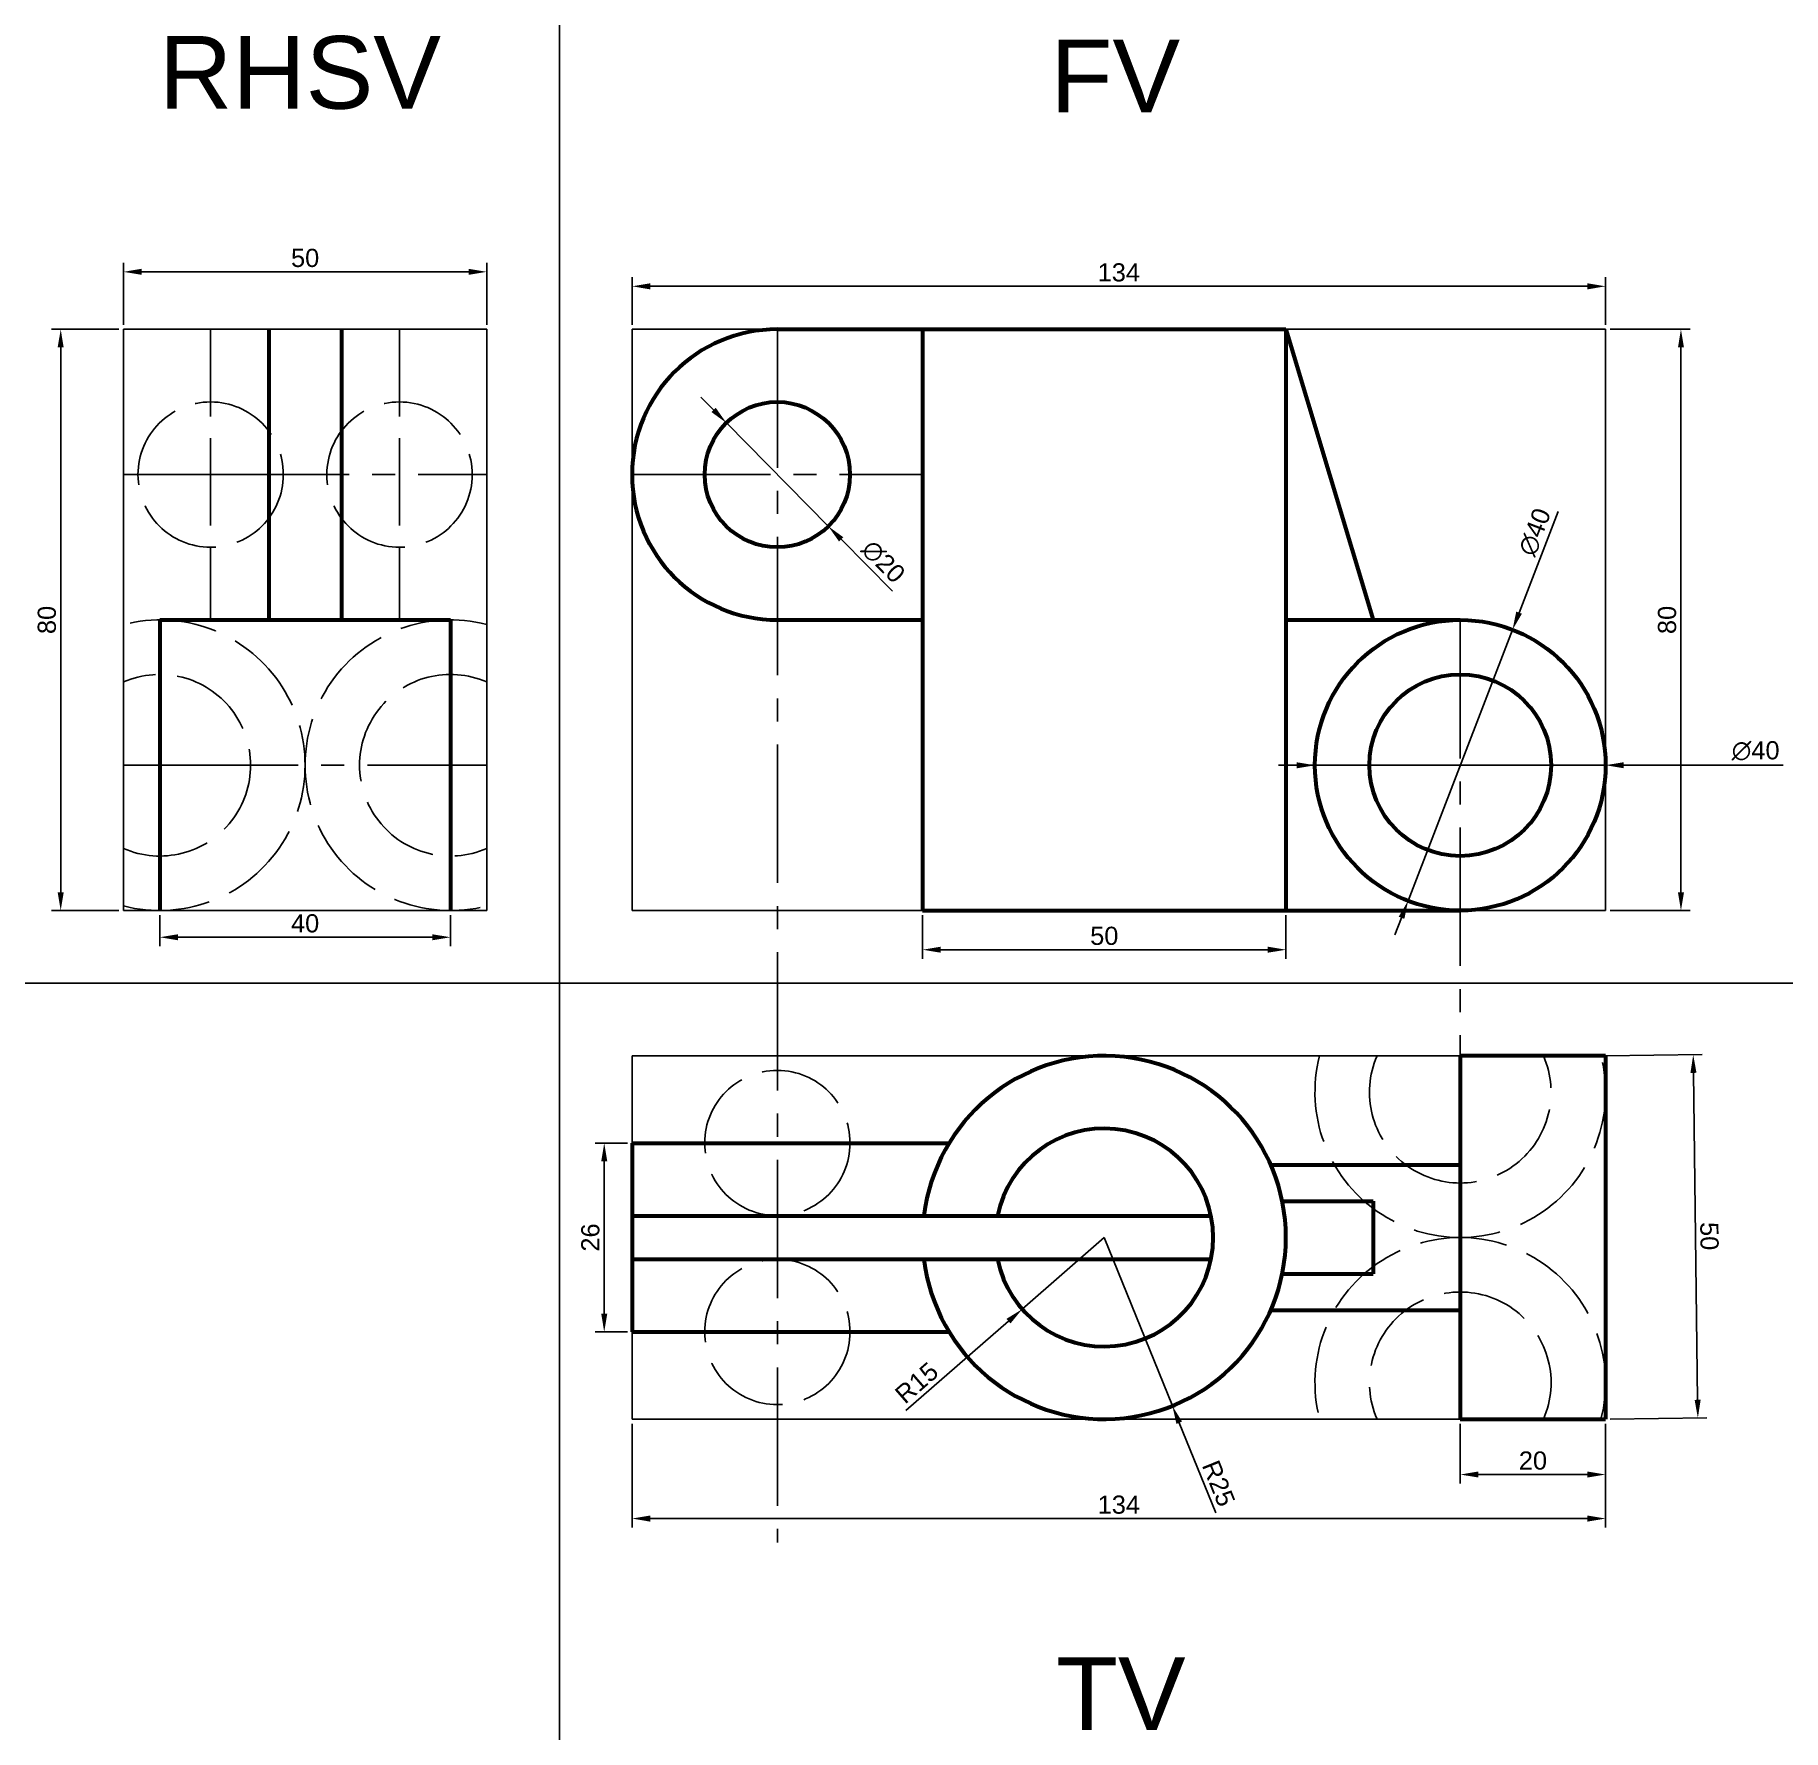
# Model space of a CAD drawing. Header units: millimetres. Extents: x -267 to 32060, y -117 to 11161.
# Drawn here: x 16014.2 to 16254.8, y 4641.7 to 4875 of the extents above; entities that cross this region are included whole.
import ezdxf

# ---------------------------------------------------------------- set-up
doc = ezdxf.new("R2010")
doc.units = ezdxf.units.MM
doc.linetypes.add('ACAD_ISO02W100', pattern=[15, 12, -3])
doc.linetypes.add('CENTER2', pattern=[28.575, 19.05, -3.175, 3.175, -3.175])
doc.styles.get("Standard").update_dxf_attribs({"font": 'arial.ttf'})
doc.dimstyles.new('ISO-25', dxfattribs={"dimtxt": 2.5, "dimasz": 2.5, "dimexe": 1.25, "dimexo": 0.625, "dimtad": 1, "dimtxsty": 'Standard', "dimcen": 2.5, "dimadec": 0, "dimazin": 0, "dimtfac": 1, "dimtmove": 0, "dimatfit": 3, "dimfxl": 1, "dimarcsym": 0})

msp = doc.modelspace()

# ---------------------------------------------------------------- texts
at = {"lineweight": -3, "char_height": 10, "attachment_point": 1}
for s, width, insert in [('RHSV', 134.01588, (16031.252, 4874.843)), ('FV', 89.19314, (16153.95, 4874.357)), ('TV', 157.81526, (16154.699, 4651.696))]:
    msp.add_mtext_dynamic_manual_height_columns(s, width=width, gutter_width=732.158, heights=[0], dxfattribs=dict(at, insert=insert))

# ---------------------------------------------------------------- blocks, each defined once
blk = doc.blocks.new('*D4')
at = {"color": 0, "lineweight": -2, "transparency": 16777216}
for p, q in [((16230.98, 4834.48), (16241.98, 4834.48)), ((16240.73, 4831.98), (16240.73, 4756.98)), ((16230.98, 4754.48), (16241.98, 4754.48))]:
    blk.add_line(p, q, dxfattribs=at)
at = {"color": 0, "lineweight": -3, "transparency": 16777216}
for points in [[(16240.32, 4831.98), (16241.15, 4831.98), (16240.73, 4834.48)], [(16240.32, 4756.98), (16241.15, 4756.98), (16240.73, 4754.48)]]:
    blk.add_solid(points, dxfattribs=at)
at = {"layer": 'Defpoints', "color": 0, "lineweight": -3, "transparency": 16777216}
for p in [(16230.36, 4834.48), (16230.36, 4754.48), (16240.73, 4754.48)]:
    blk.add_point(p, dxfattribs=at)
at = {"color": 0, "lineweight": -3, "transparency": 16777216, "insert": (16238.83, 4794.48), "char_height": 2.5, "attachment_point": 5, "rotation": 90}
blk.add_mtext('80', dxfattribs=at)
blk = doc.blocks.new('*D7')
at = {"color": 0, "lineweight": -2, "transparency": 16777216}
for p, q in [((16025.73, 4834.48), (16016.47, 4834.48)), ((16017.72, 4831.98), (16017.72, 4756.98)), ((16025.73, 4754.48), (16016.47, 4754.48))]:
    blk.add_line(p, q, dxfattribs=at)
at = {"color": 0, "lineweight": -3, "transparency": 16777216}
for points in [[(16017.3, 4831.98), (16018.13, 4831.98), (16017.72, 4834.48)], [(16017.3, 4756.98), (16018.13, 4756.98), (16017.72, 4754.48)]]:
    blk.add_solid(points, dxfattribs=at)
at = {"layer": 'Defpoints', "color": 0, "lineweight": -3, "transparency": 16777216}
for p in [(16026.36, 4834.48), (16017.72, 4754.48), (16026.36, 4754.48)]:
    blk.add_point(p, dxfattribs=at)
at = {"color": 0, "lineweight": -3, "transparency": 16777216, "insert": (16015.82, 4794.48), "char_height": 2.5, "attachment_point": 5, "rotation": 90}
blk.add_mtext('80', dxfattribs=at)
blk = doc.blocks.new('*D8')
at = {"color": 0, "lineweight": -2, "transparency": 16777216}
for p, q in [((16026.36, 4835.11), (16026.36, 4843.64)), ((16076.36, 4835.11), (16076.36, 4843.64)), ((16028.86, 4842.39), (16073.86, 4842.39))]:
    blk.add_line(p, q, dxfattribs=at)
at = {"color": 0, "lineweight": -3, "transparency": 16777216}
for points in [[(16028.86, 4842.81), (16028.86, 4841.98), (16026.36, 4842.39)], [(16073.86, 4842.81), (16073.86, 4841.98), (16076.36, 4842.39)]]:
    blk.add_solid(points, dxfattribs=at)
at = {"layer": 'Defpoints', "color": 0, "lineweight": -3, "transparency": 16777216}
for p in [(16076.36, 4842.39), (16026.36, 4834.48), (16076.36, 4834.48)]:
    blk.add_point(p, dxfattribs=at)
at = {"color": 0, "lineweight": -3, "transparency": 16777216, "insert": (16051.36, 4844.29), "char_height": 2.5, "attachment_point": 5}
blk.add_mtext('50', dxfattribs=at)
blk = doc.blocks.new('*D9')
at = {"color": 0, "lineweight": -2, "transparency": 16777216}
for p, q in [((16096.36, 4835.11), (16096.36, 4841.65)), ((16230.36, 4835.11), (16230.36, 4841.65)), ((16098.86, 4840.4), (16227.86, 4840.4))]:
    blk.add_line(p, q, dxfattribs=at)
at = {"color": 0, "lineweight": -3, "transparency": 16777216}
for points in [[(16098.86, 4840.81), (16098.86, 4839.98), (16096.36, 4840.4)], [(16227.86, 4840.81), (16227.86, 4839.98), (16230.36, 4840.4)]]:
    blk.add_solid(points, dxfattribs=at)
at = {"layer": 'Defpoints', "color": 0, "lineweight": -3, "transparency": 16777216}
for p in [(16230.36, 4840.4), (16096.36, 4834.48), (16230.36, 4834.48)]:
    blk.add_point(p, dxfattribs=at)
at = {"color": 0, "lineweight": -3, "transparency": 16777216, "insert": (16163.36, 4842.3), "char_height": 2.5, "attachment_point": 5}
blk.add_mtext('134', dxfattribs=at)
blk = doc.blocks.new('*D10')
at = {"color": 0, "lineweight": -2, "transparency": 16777216}
for p, q in [((16230.35, 4734.49), (16243.67, 4734.66)), ((16242.45, 4732.14), (16243.03, 4687.14)), ((16230.98, 4684.49), (16244.31, 4684.66))]:
    blk.add_line(p, q, dxfattribs=at)
at = {"color": 0, "lineweight": -3, "transparency": 16777216}
for points in [[(16242.87, 4732.15), (16242.04, 4732.14), (16242.42, 4734.64)], [(16243.44, 4687.15), (16242.61, 4687.14), (16243.06, 4684.64)]]:
    blk.add_solid(points, dxfattribs=at)
at = {"layer": 'Defpoints', "color": 0, "lineweight": -3, "transparency": 16777216}
for p in [(16229.72, 4734.48), (16243.06, 4684.64), (16230.36, 4684.48)]:
    blk.add_point(p, dxfattribs=at)
at = {"color": 0, "lineweight": -3, "transparency": 16777216, "insert": (16244.64, 4709.67), "char_height": 2.5, "attachment_point": 5, "rotation": 270.7277}
blk.add_mtext('50', dxfattribs=at)
blk = doc.blocks.new('*D11')
at = {"color": 0, "lineweight": -2, "transparency": 16777216}
for p, q in [((16096.36, 4683.86), (16096.36, 4669.55)), ((16230.36, 4683.86), (16230.36, 4669.55)), ((16098.86, 4670.8), (16227.86, 4670.8))]:
    blk.add_line(p, q, dxfattribs=at)
at = {"color": 0, "lineweight": -3, "transparency": 16777216}
for points in [[(16098.86, 4671.22), (16098.86, 4670.38), (16096.36, 4670.8)], [(16227.86, 4671.22), (16227.86, 4670.38), (16230.36, 4670.8)]]:
    blk.add_solid(points, dxfattribs=at)
at = {"layer": 'Defpoints', "color": 0, "lineweight": -3, "transparency": 16777216}
for p in [(16096.36, 4684.48), (16230.36, 4684.48), (16230.36, 4670.8)]:
    blk.add_point(p, dxfattribs=at)
at = {"color": 0, "lineweight": -3, "transparency": 16777216, "insert": (16163.36, 4672.7), "char_height": 2.5, "attachment_point": 5}
blk.add_mtext('134', dxfattribs=at)
blk = doc.blocks.new('*D12')
at = {"color": 0, "lineweight": -2, "transparency": 16777216}
for p, q in [((16136.36, 4753.86), (16136.36, 4747.84)), ((16186.36, 4753.86), (16186.36, 4747.84)), ((16138.86, 4749.09), (16183.86, 4749.09))]:
    blk.add_line(p, q, dxfattribs=at)
at = {"color": 0, "lineweight": -3, "transparency": 16777216}
for points in [[(16138.86, 4749.51), (16138.86, 4748.68), (16136.36, 4749.09)], [(16183.86, 4749.51), (16183.86, 4748.68), (16186.36, 4749.09)]]:
    blk.add_solid(points, dxfattribs=at)
at = {"layer": 'Defpoints', "color": 0, "lineweight": -3, "transparency": 16777216}
for p in [(16136.36, 4754.48), (16186.36, 4754.48), (16186.36, 4749.09)]:
    blk.add_point(p, dxfattribs=at)
at = {"color": 0, "lineweight": -3, "transparency": 16777216, "insert": (16161.36, 4750.99), "char_height": 2.5, "attachment_point": 5}
blk.add_mtext('50', dxfattribs=at)
blk = doc.blocks.new('*D13')
at = {"color": 0, "lineweight": -2, "transparency": 16777216}
for p, q in [((16031.36, 4753.86), (16031.36, 4749.56)), ((16071.36, 4753.86), (16071.36, 4749.56)), ((16033.86, 4750.81), (16068.86, 4750.81))]:
    blk.add_line(p, q, dxfattribs=at)
at = {"color": 0, "lineweight": -3, "transparency": 16777216}
for points in [[(16033.86, 4751.22), (16033.86, 4750.39), (16031.36, 4750.81)], [(16068.86, 4751.22), (16068.86, 4750.39), (16071.36, 4750.81)]]:
    blk.add_solid(points, dxfattribs=at)
at = {"layer": 'Defpoints', "color": 0, "lineweight": -3, "transparency": 16777216}
for p in [(16031.36, 4754.48), (16071.36, 4754.48), (16071.36, 4750.81)]:
    blk.add_point(p, dxfattribs=at)
at = {"color": 0, "lineweight": -3, "transparency": 16777216, "insert": (16051.36, 4752.71), "char_height": 2.5, "attachment_point": 5}
blk.add_mtext('40', dxfattribs=at)
blk = doc.blocks.new('*D14')
at = {"color": 0, "lineweight": -2, "transparency": 16777216}
for p, q in [((16210.36, 4683.86), (16210.36, 4675.61)), ((16230.36, 4683.86), (16230.36, 4675.61)), ((16212.86, 4676.86), (16227.86, 4676.86))]:
    blk.add_line(p, q, dxfattribs=at)
at = {"color": 0, "lineweight": -3, "transparency": 16777216}
for points in [[(16212.86, 4677.28), (16212.86, 4676.45), (16210.36, 4676.86)], [(16227.86, 4677.28), (16227.86, 4676.45), (16230.36, 4676.86)]]:
    blk.add_solid(points, dxfattribs=at)
at = {"layer": 'Defpoints', "color": 0, "lineweight": -3, "transparency": 16777216}
for p in [(16210.36, 4684.48), (16230.36, 4684.48), (16230.36, 4676.86)]:
    blk.add_point(p, dxfattribs=at)
at = {"color": 0, "lineweight": -3, "transparency": 16777216, "insert": (16220.36, 4678.77), "char_height": 2.5, "attachment_point": 5}
blk.add_mtext('20', dxfattribs=at)
blk = doc.blocks.new('*D15')
at = {"color": 0, "lineweight": -2, "transparency": 16777216}
for p, q in [((16095.73, 4722.48), (16091.28, 4722.48)), ((16092.53, 4719.98), (16092.53, 4698.98)), ((16095.73, 4696.48), (16091.28, 4696.48))]:
    blk.add_line(p, q, dxfattribs=at)
at = {"color": 0, "lineweight": -3, "transparency": 16777216}
for points in [[(16092.12, 4719.98), (16092.95, 4719.98), (16092.53, 4722.48)], [(16092.12, 4698.98), (16092.95, 4698.98), (16092.53, 4696.48)]]:
    blk.add_solid(points, dxfattribs=at)
at = {"layer": 'Defpoints', "color": 0, "lineweight": -3, "transparency": 16777216}
for p in [(16096.36, 4722.48), (16092.53, 4696.48), (16096.36, 4696.48)]:
    blk.add_point(p, dxfattribs=at)
at = {"color": 0, "lineweight": -3, "transparency": 16777216, "insert": (16090.63, 4709.48), "char_height": 2.5, "attachment_point": 5, "rotation": 90}
blk.add_mtext('26', dxfattribs=at)
blk = doc.blocks.new('*D18')
at = {"color": 0, "lineweight": -2, "transparency": 16777216}
for p, q in [((16223.81, 4809.39), (16218.45, 4795.48)), ((16203.17, 4755.82), (16217.55, 4793.14)), ((16202.27, 4753.49), (16201.37, 4751.15))]:
    blk.add_line(p, q, dxfattribs=at)
at = {"color": 0, "lineweight": -3, "transparency": 16777216}
for points in [[(16218.06, 4795.63), (16218.84, 4795.33), (16217.55, 4793.14)], [(16201.88, 4753.64), (16202.66, 4753.34), (16203.17, 4755.82)]]:
    blk.add_solid(points, dxfattribs=at)
at = {"layer": 'Defpoints', "color": 0, "lineweight": -3, "transparency": 16777216}
for p in [(16217.55, 4793.14), (16203.17, 4755.82)]:
    blk.add_point(p, dxfattribs=at)
at = {"color": 0, "lineweight": -3, "transparency": 16777216, "insert": (16220.62, 4806.58), "char_height": 2.5, "attachment_point": 5, "rotation": 68.9238}
blk.add_mtext('∅40', dxfattribs=at)
blk = doc.blocks.new('*D19')
at = {"color": 0, "lineweight": -2, "transparency": 16777216}
for p, q in [((16107.58, 4823.38), (16105.83, 4825.16)), ((16109.34, 4821.6), (16123.38, 4807.36)), ((16132.19, 4798.43), (16125.13, 4805.58))]:
    blk.add_line(p, q, dxfattribs=at)
at = {"color": 0, "lineweight": -3, "transparency": 16777216}
for points in [[(16107.88, 4823.68), (16107.29, 4823.09), (16109.34, 4821.6)], [(16125.43, 4805.87), (16124.84, 4805.29), (16123.38, 4807.36)]]:
    blk.add_solid(points, dxfattribs=at)
at = {"layer": 'Defpoints', "color": 0, "lineweight": -3, "transparency": 16777216}
for p in [(16109.34, 4821.6), (16123.38, 4807.36)]:
    blk.add_point(p, dxfattribs=at)
at = {"color": 0, "lineweight": -3, "transparency": 16777216, "insert": (16130.94, 4802.5), "char_height": 2.5, "attachment_point": 5, "rotation": 314.5979}
blk.add_mtext('∅20', dxfattribs=at)
blk = doc.blocks.new('*D20')
at = {"color": 0, "lineweight": -2, "transparency": 16777216}
for p, q in [((16161.36, 4709.48), (16170.73, 4686.31)), ((16176.7, 4671.57), (16171.67, 4683.99))]:
    blk.add_line(p, q, dxfattribs=at)
at = {"color": 0, "lineweight": -3, "transparency": 16777216}
blk.add_solid([(16172.06, 4684.15), (16171.29, 4683.83), (16170.73, 4686.31)], dxfattribs=at)
at = {"layer": 'Defpoints', "color": 0, "lineweight": -3, "transparency": 16777216}
for p in [(16161.36, 4709.48), (16170.73, 4686.31)]:
    blk.add_point(p, dxfattribs=at)
at = {"color": 0, "lineweight": -3, "transparency": 16777216, "insert": (16177.1, 4675.64), "char_height": 2.5, "attachment_point": 5, "rotation": 292.0273}
blk.add_mtext('R25', dxfattribs=at)
blk = doc.blocks.new('*D21')
at = {"color": 0, "lineweight": -2, "transparency": 16777216}
for p, q in [((16161.36, 4709.48), (16150.06, 4699.62)), ((16134.06, 4685.67), (16148.17, 4697.98))]:
    blk.add_line(p, q, dxfattribs=at)
at = {"color": 0, "lineweight": -3, "transparency": 16777216}
blk.add_solid([(16147.9, 4698.29), (16148.45, 4697.66), (16150.06, 4699.62)], dxfattribs=at)
at = {"layer": 'Defpoints', "color": 0, "lineweight": -3, "transparency": 16777216}
for p in [(16161.36, 4709.48), (16150.06, 4699.62)]:
    blk.add_point(p, dxfattribs=at)
at = {"color": 0, "lineweight": -3, "transparency": 16777216, "insert": (16135.54, 4689.48), "char_height": 2.5, "attachment_point": 5, "rotation": 41.1034}
blk.add_mtext('R15', dxfattribs=at)
blk = doc.blocks.new('*D23')
at = {"color": 0, "lineweight": -2, "transparency": 16777216}
for p, q in [((16187.86, 4774.48), (16185.36, 4774.48)), ((16190.36, 4774.48), (16230.36, 4774.49)), ((16254.78, 4774.49), (16232.86, 4774.49))]:
    blk.add_line(p, q, dxfattribs=at)
at = {"color": 0, "lineweight": -3, "transparency": 16777216}
for points in [[(16187.86, 4774.89), (16187.86, 4774.06), (16190.36, 4774.48)], [(16232.86, 4774.9), (16232.86, 4774.07), (16230.36, 4774.49)]]:
    blk.add_solid(points, dxfattribs=at)
at = {"layer": 'Defpoints', "color": 0, "lineweight": -3, "transparency": 16777216}
for p in [(16190.36, 4774.48), (16230.36, 4774.49)]:
    blk.add_point(p, dxfattribs=at)
at = {"color": 0, "lineweight": -3, "transparency": 16777216, "insert": (16251.01, 4776.46), "char_height": 2.5, "attachment_point": 5, "rotation": 0.0117}
blk.add_mtext('∅40', dxfattribs=at)

# ---------------------------------------------------------------- dimensions: what is measured, and where the dimension line sits
at = {"lineweight": -3}
for base, p1, p2, picture, middle in [((16076.358, 4842.392), (16026.358, 4834.483), (16076.358, 4834.483), '*D8', (16051.358, 4844.294)), ((16230.358, 4840.395), (16096.358, 4834.483), (16230.358, 4834.483), '*D9', (16163.358, 4842.297)), ((16071.358, 4750.805), (16031.358, 4754.483), (16071.358, 4754.483), '*D13', (16051.358, 4752.707)), ((16186.358, 4749.093), (16136.358, 4754.483), (16186.358, 4754.483), '*D12', (16161.358, 4750.995)), ((16230.358, 4670.801), (16096.358, 4684.483), (16230.358, 4684.483), '*D11', (16163.358, 4672.703)), ((16230.358, 4676.865), (16210.358, 4684.483), (16230.358, 4684.483), '*D14', (16220.358, 4678.766))]:
    dim = msp.add_linear_dim(base=base, p1=p1, p2=p2, dimstyle='ISO-25', dxfattribs=at)
    dim.commit()
    dim.dimension.update_dxf_attribs({"geometry": picture, "text_midpoint": middle})
for base, p1, p2, picture, middle in [((16017.718, 4754.483), (16026.358, 4834.483), (16026.358, 4754.483), '*D7', (16015.817, 4794.483)), ((16240.734, 4754.483), (16230.358, 4834.483), (16230.358, 4754.483), '*D4', (16238.833, 4794.483)), ((16092.533, 4696.483), (16096.358, 4722.483), (16096.358, 4696.483), '*D15', (16090.632, 4709.483))]:
    dim = msp.add_linear_dim(base=base, p1=p1, p2=p2, angle=90, dimstyle='ISO-25', dxfattribs=at)
    dim.commit()
    dim.dimension.update_dxf_attribs({"geometry": picture, "text_midpoint": middle})
for p1, p2, picture, middle in [((16109.337, 4821.603), (16123.38, 4807.362), '*D19', (16129.538, 4801.116)), ((16203.166, 4755.82), (16217.55, 4793.145), '*D18', (16222.456, 4805.873)), ((16190.358, 4774.478), (16230.358, 4774.487), '*D23', (16251.011, 4774.491))]:
    dim = msp.add_diameter_dim_2p(p1=p1, p2=p2, dimstyle='ISO-25', dxfattribs=at)
    dim.commit()
    dim.dimension.update_dxf_attribs({"geometry": picture, "text_midpoint": middle, "dimtype": 163})
dim = msp.add_aligned_dim(p1=(16229.723, 4734.483), p2=(16230.358, 4684.483), distance=12.701, dimstyle='ISO-25', dxfattribs=at)
dim.commit()
dim.dimension.update_dxf_attribs({"geometry": '*D10', "text_midpoint": (16244.642, 4709.668)})
for mpoint, picture, middle in [((16150.055, 4699.621), '*D21', (16136.79, 4688.048)), ((16170.735, 4686.307), '*D20', (16175.34, 4674.925))]:
    dim = msp.add_radius_dim(center=(16161.358, 4709.483), mpoint=mpoint, dimstyle='ISO-25', dxfattribs=at)
    dim.commit()
    dim.dimension.update_dxf_attribs({"geometry": picture, "text_midpoint": middle, "dimtype": 164})

# ---------------------------------------------------------------- linework, layer by layer
for p, q in [((16086.358, 11160.656), (16086.358, -117.35)), ((16026.358, 4834.483), (16076.358, 4834.483)), ((16026.358, 4834.483), (16026.358, 4754.483)), ((16076.358, 4834.483), (16076.358, 4754.483)), ((16096.358, 4834.483), (16096.358, 4754.483)), ((16096.358, 4834.483), (16230.358, 4834.483)), ((16230.358, 4834.483), (16230.358, 4754.483)), ((16206.358, 4794.078), (16206.358, 4794.078)), ((16026.358, 4754.483), (16076.358, 4754.483)), ((16026.358, 4754.483), (16076.358, 4754.483)), ((16096.358, 4754.483), (16230.358, 4754.483)), ((16096.358, 4754.483), (16230.358, 4754.483)), ((-267.259, 4744.483), (32060.079, 4744.483)), ((16096.358, 4734.483), (16096.358, 4684.483)), ((16096.358, 4734.483), (16230.358, 4734.483)), ((16185.853, 4714.483), (16198.358, 4714.483)), ((16185.853, 4714.483), (16198.358, 4714.483)), ((16185.853, 4714.483), (16198.358, 4714.483)), ((16185.853, 4714.483), (16198.358, 4714.483)), ((16136.358, 4696.483), (16136.358, 4696.483)), ((16140.004, 4696.483), (16140.004, 4696.483)), ((16096.358, 4684.483), (16230.358, 4684.483)), ((16096.358, 4684.483), (16096.358, 4684.483))]:
    msp.add_line(p, q)
at = {"linetype": 'ACAD_ISO02W100', "lineweight": -3}
for p, q in [((16038.358, 4834.483), (16038.358, 4794.483)), ((16064.358, 4834.483), (16064.358, 4794.483))]:
    msp.add_line(p, q, dxfattribs=at)
at = {"lineweight": 53}
for p, q in [((16046.358, 4834.483), (16046.358, 4794.483)), ((16056.358, 4834.483), (16056.358, 4794.483)), ((16116.358, 4834.483), (16116.358, 4834.483)), ((16116.358, 4834.483), (16136.358, 4834.483)), ((16136.358, 4834.483), (16136.358, 4754.483)), ((16136.358, 4834.483), (16186.358, 4834.483)), ((16186.358, 4834.483), (16186.358, 4754.483)), ((16186.358, 4834.483), (16198.358, 4794.483)), ((16031.358, 4794.483), (16071.358, 4794.483)), ((16031.358, 4794.483), (16031.358, 4754.483)), ((16071.358, 4794.483), (16071.358, 4754.483)), ((16116.358, 4794.483), (16136.358, 4794.483)), ((16186.358, 4794.483), (16210.358, 4794.483)), ((16136.358, 4754.483), (16186.358, 4754.483)), ((16186.358, 4754.483), (16210.358, 4754.483)), ((16210.358, 4734.483), (16210.358, 4684.483)), ((16230.358, 4734.483), (16210.358, 4734.483)), ((16230.358, 4734.483), (16230.358, 4684.483)), ((16096.358, 4722.483), (16136.358, 4722.483)), ((16096.358, 4722.483), (16096.358, 4696.483)), ((16136.358, 4722.483), (16140.004, 4722.483)), ((16184.271, 4719.483), (16206.358, 4719.483)), ((16206.358, 4719.483), (16210.358, 4719.483)), ((16185.853, 4714.483), (16198.358, 4714.483)), ((16198.358, 4714.483), (16198.358, 4704.483)), ((16096.358, 4712.483), (16136.358, 4712.483)), ((16136.358, 4712.483), (16176.055, 4712.483)), ((16096.358, 4706.483), (16136.358, 4706.483)), ((16136.358, 4706.483), (16176.055, 4706.483)), ((16185.853, 4704.483), (16198.358, 4704.483)), ((16184.271, 4699.483), (16206.358, 4699.483)), ((16206.358, 4699.483), (16210.358, 4699.483)), ((16096.358, 4696.483), (16136.358, 4696.483)), ((16136.358, 4696.483), (16140.004, 4696.483)), ((16210.358, 4684.483), (16230.358, 4684.483))]:
    msp.add_line(p, q, dxfattribs=at)
at = {"lineweight": 5}
for p, q in [((16116.358, 4834.483), (16116.358, 4834.483)), ((16116.358, 4834.483), (16116.358, 4834.483)), ((16210.358, 4734.483), (16210.358, 4734.483))]:
    msp.add_line(p, q, dxfattribs=at)
at = {"linetype": 'CENTER2', "lineweight": -3}
for p, q in [((16116.358, 4834.483), (16116.358, 4667.509)), ((16038.358, 4814.483), (16026.358, 4814.483)), ((16038.358, 4814.483), (16076.358, 4814.483)), ((16096.358, 4814.483), (16136.358, 4814.483)), ((16210.358, 4794.483), (16210.358, 4684.483)), ((16043.858, 4774.483), (16026.358, 4774.483)), ((16031.358, 4774.483), (16071.358, 4774.483)), ((16071.358, 4774.483), (16076.358, 4774.483)), ((16230.358, 4774.483), (16186.358, 4774.483))]:
    msp.add_line(p, q, dxfattribs=at)
at = {"linetype": 'ACAD_ISO02W100', "lineweight": -3}
for centre in [(16038.358, 4814.483), (16064.358, 4814.483), (16116.358, 4722.483), (16116.358, 4696.483)]:
    msp.add_circle(centre, 10, dxfattribs=at)
at = {"lineweight": 53}
for centre, radius in [((16116.358, 4814.483), 10), ((16210.358, 4774.483), 20), ((16210.358, 4774.483), 12.5)]:
    msp.add_circle(centre, radius, dxfattribs=at)
for centre, radius, start, end in [((16116.358, 4814.483), 20, 90, 270), ((16161.358, 4709.483), 25, 186.8921, 173.1079), ((16161.358, 4709.483), 15, 191.53696, 168.46304)]:
    msp.add_arc(centre, radius, start, end, dxfattribs=at)
at = {"linetype": 'ACAD_ISO02W100', "lineweight": -3}
for centre, radius, start, end in [((16031.358, 4774.483), 20, 255.52249, 104.47751), ((16071.358, 4774.483), 20, 75.52249, 284.47751), ((16031.358, 4774.483), 12.5, 246.42182, 113.57818), ((16071.358, 4774.483), 12.5, 66.42182, 293.57818), ((16210.358, 4729.483), 20, 165.52249, 14.47751), ((16210.358, 4729.483), 12.5, 156.42182, 23.57818), ((16210.358, 4689.483), 20, 345.52249, 194.47751), ((16210.358, 4689.483), 12.5, 336.42182, 203.57818)]:
    msp.add_arc(centre, radius, start, end, dxfattribs=at)

msp.set_redraw_order([(e.dxf.handle, doc.entitydb.next_handle()) for e in msp.query("TEXT MTEXT ATTDEF DIMENSION ARC_DIMENSION")])  # texts and dimensions are drawn at this point

doc.saveas('drawing.dxf')
